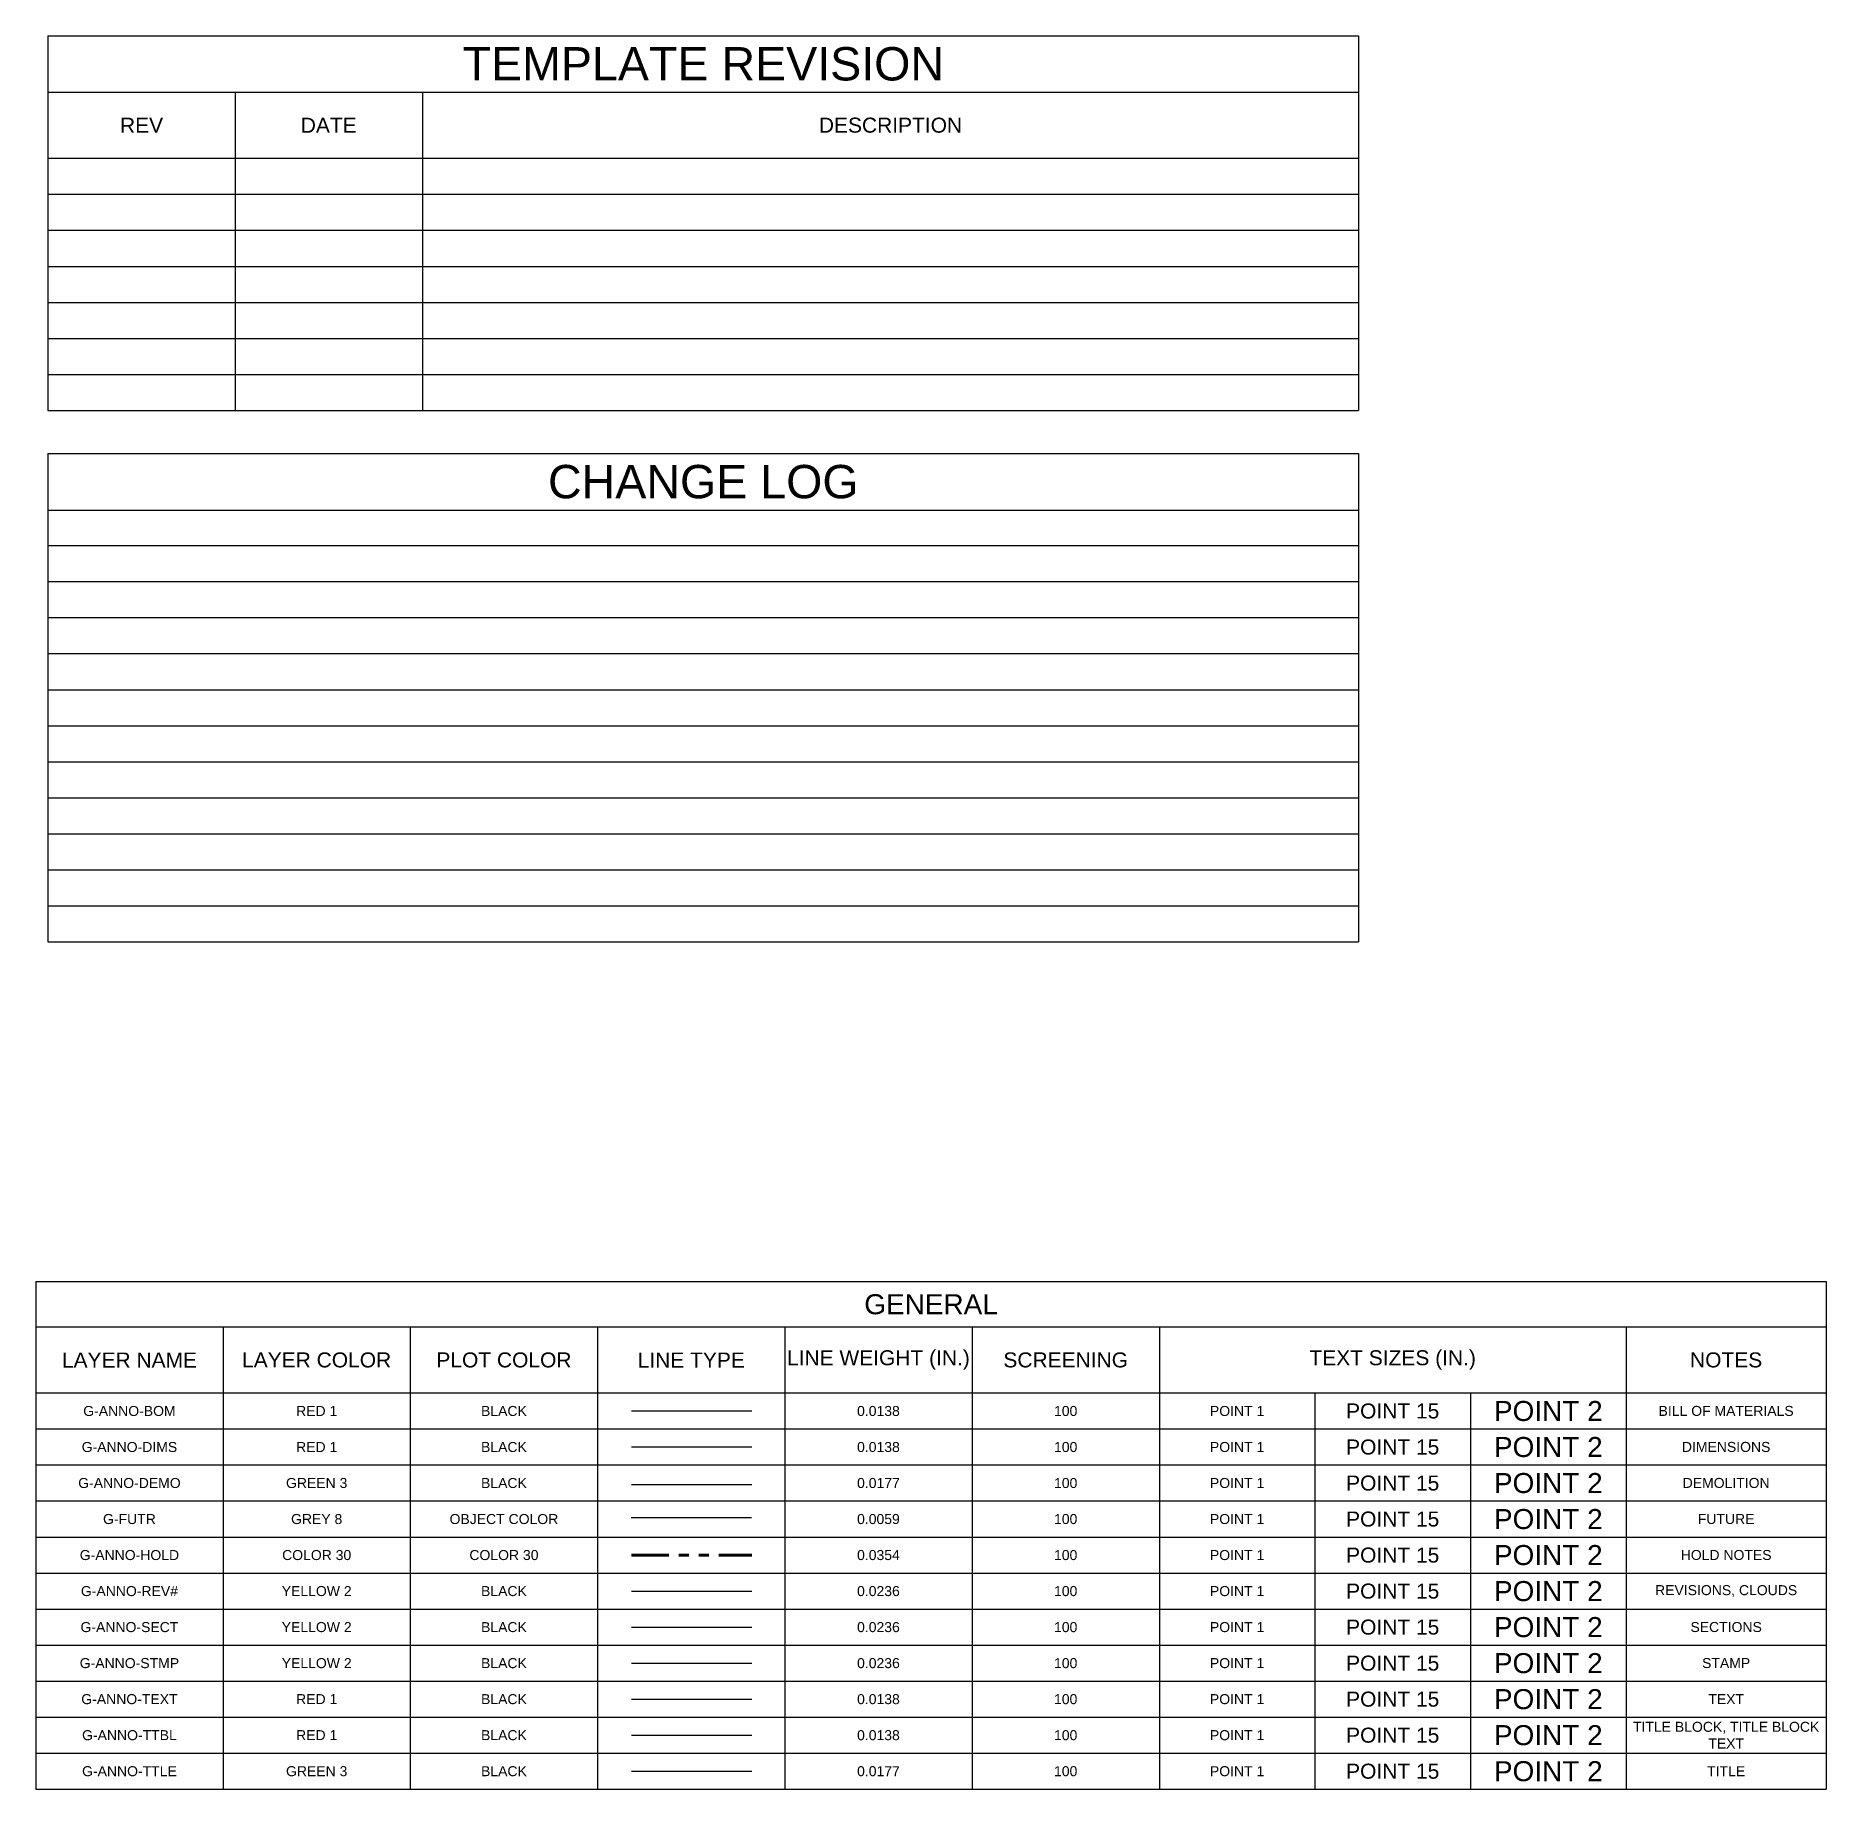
# Model space of a CAD drawing. Header units: inches. Extents: x -1851 to 6314, y -1304 to 4687.
# Drawn here: x -19.54 to -1.64, y 20.26 to 37.78 of the extents above; entities that cross this region are included whole.
import ezdxf
from ezdxf.enums import TextEntityAlignment as Align

# ---------------------------------------------------------------- set-up
doc = ezdxf.new("R2010")
doc.units = ezdxf.units.IN
doc.header["$MEASUREMENT"] = 0
doc.linetypes.add('PHANTOM4', pattern=[0.6875, 0.3125, 0.0625, -0.0625, 0.0625, -0.0625, 0.0625, -0.0625])
for name, color, linetype in [('G-ANNO-BOM', 1, 'Continuous'), ('G-ANNO-DEMO', 3, 'Continuous'), ('G-ANNO-DIMS', 1, 'Continuous'), ('G-ANNO-REV1', 2, 'Continuous'), ('G-ANNO-SECT', 2, 'Continuous'), ('G-ANNO-STMP', 2, 'Continuous'), ('G-ANNO-TEXT', 1, 'Continuous'), ('G-ANNO-TTBL', 1, 'Continuous'), ('G-ANNO-TTLE', 3, 'Continuous'), ('G-FUTR', 8, 'Continuous')]:
    doc.layers.add(name, color=color, linetype=linetype)
doc.layers.add('G-ANNO-HOLD', color=30, linetype='PHANTOM4', lineweight=90)
doc.styles.add('NEI-A', font='arial.ttf')

msp = doc.modelspace()

# ---------------------------------------------------------------- texts
at = {"layer": 'G-ANNO-BOM', "style": 'NEI-A'}
for s, height, p in [('G-ANNO-BOM', 0.1, (-18.60315, 24.03621)), ('G-ANNO-BOM', 0.1, (-18.60315, 24.03621)), ('G-ANNO-BOM', 0.1, (-18.60315, 24.03621)), ('G-ANNO-BOM', 0.1, (-18.60315, 24.03621)), ('RED 1', 0.1, (-16.73154, 24.03621)), ('RED 1', 0.1, (-16.73154, 24.03621)), ('RED 1', 0.1, (-16.73154, 24.03621)), ('RED 1', 0.1, (-16.73154, 24.03621)), ('BLACK', 0.1, (-14.85992, 24.03621)), ('BLACK', 0.1, (-14.85992, 24.03621)), ('BLACK', 0.1, (-14.85992, 24.03621)), ('BLACK', 0.1, (-14.85992, 24.03621)), ('0.0138', 0.1, (-11.11668, 24.03621)), ('0.0138', 0.1, (-11.11668, 24.03621)), ('0.0138', 0.1, (-11.11668, 24.03621)), ('0.0138', 0.1, (-11.11668, 24.03621)), ('100', 0.1, (-9.24507, 24.03621)), ('100', 0.1, (-9.24507, 24.03621)), ('100', 0.1, (-9.24507, 24.03621)), ('100', 0.1, (-9.24507, 24.03621)), ('POINT 1', 0.1, (-7.53169, 24.03621)), ('POINT 1', 0.1, (-7.53169, 24.03621)), ('POINT 1', 0.1, (-7.53169, 24.03621)), ('POINT 1', 0.1, (-7.53169, 24.03621)), ('POINT 15', 0.15, (-5.97656, 24.03621)), ('POINT 15', 0.15, (-5.97656, 24.03621)), ('POINT 15', 0.15, (-5.97656, 24.03621)), ('POINT 15', 0.15, (-5.97656, 24.03621)), ('POINT 2', 0.2, (-4.42143, 24.03621)), ('POINT 2', 0.2, (-4.42143, 24.03621)), ('POINT 2', 0.2, (-4.42143, 24.03621)), ('POINT 2', 0.2, (-4.42143, 24.03621))]:
    msp.add_text(s, height=height, dxfattribs=at).set_placement(p, align=Align.MIDDLE_CENTER)
at = {"layer": 'G-ANNO-BOM', "insert": (-2.64386, 24.03621), "char_height": 0.1, "width": 2, "attachment_point": 5, "style": 'NEI-A'}
msp.add_mtext('BILL OF MATERIALS', dxfattribs=at)
msp.add_mtext('BILL OF MATERIALS', dxfattribs=at)
msp.add_mtext('BILL OF MATERIALS', dxfattribs=at)
msp.add_mtext('BILL OF MATERIALS', dxfattribs=at)
at = {"layer": 'G-ANNO-DEMO', "style": 'NEI-A'}
for s, height, p in [('G-ANNO-DEMO', 0.1, (-18.60315, 23.31621)), ('G-ANNO-DEMO', 0.1, (-18.60315, 23.31621)), ('G-ANNO-DEMO', 0.1, (-18.60315, 23.31621)), ('G-ANNO-DEMO', 0.1, (-18.60315, 23.31621)), ('GREEN 3', 0.1, (-16.73154, 23.31621)), ('GREEN 3', 0.1, (-16.73154, 23.31621)), ('GREEN 3', 0.1, (-16.73154, 23.31621)), ('GREEN 3', 0.1, (-16.73154, 23.31621)), ('BLACK', 0.1, (-14.85992, 23.31621)), ('BLACK', 0.1, (-14.85992, 23.31621)), ('BLACK', 0.1, (-14.85992, 23.31621)), ('BLACK', 0.1, (-14.85992, 23.31621)), ('0.0177', 0.1, (-11.11668, 23.31621)), ('0.0177', 0.1, (-11.11668, 23.31621)), ('0.0177', 0.1, (-11.11668, 23.31621)), ('0.0177', 0.1, (-11.11668, 23.31621)), ('100', 0.1, (-9.24507, 23.31621)), ('100', 0.1, (-9.24507, 23.31621)), ('100', 0.1, (-9.24507, 23.31621)), ('100', 0.1, (-9.24507, 23.31621)), ('POINT 1', 0.1, (-7.53169, 23.31621)), ('POINT 1', 0.1, (-7.53169, 23.31621)), ('POINT 1', 0.1, (-7.53169, 23.31621)), ('POINT 1', 0.1, (-7.53169, 23.31621)), ('POINT 15', 0.15, (-5.97656, 23.31621)), ('POINT 15', 0.15, (-5.97656, 23.31621)), ('POINT 15', 0.15, (-5.97656, 23.31621)), ('POINT 15', 0.15, (-5.97656, 23.31621)), ('POINT 2', 0.2, (-4.42143, 23.31621)), ('POINT 2', 0.2, (-4.42143, 23.31621)), ('POINT 2', 0.2, (-4.42143, 23.31621)), ('POINT 2', 0.2, (-4.42143, 23.31621))]:
    msp.add_text(s, height=height, dxfattribs=at).set_placement(p, align=Align.MIDDLE_CENTER)
at = {"layer": 'G-ANNO-DEMO', "insert": (-2.64386, 23.31621), "char_height": 0.1, "width": 2, "attachment_point": 5, "style": 'NEI-A'}
msp.add_mtext('DEMOLITION', dxfattribs=at)
msp.add_mtext('DEMOLITION', dxfattribs=at)
msp.add_mtext('DEMOLITION', dxfattribs=at)
msp.add_mtext('DEMOLITION', dxfattribs=at)
at = {"layer": 'G-ANNO-DIMS', "style": 'NEI-A'}
for s, height, p in [('G-ANNO-DIMS', 0.1, (-18.60315, 23.67621)), ('G-ANNO-DIMS', 0.1, (-18.60315, 23.67621)), ('G-ANNO-DIMS', 0.1, (-18.60315, 23.67621)), ('G-ANNO-DIMS', 0.1, (-18.60315, 23.67621)), ('RED 1', 0.1, (-16.73154, 23.67621)), ('RED 1', 0.1, (-16.73154, 23.67621)), ('RED 1', 0.1, (-16.73154, 23.67621)), ('RED 1', 0.1, (-16.73154, 23.67621)), ('BLACK', 0.1, (-14.85992, 23.67621)), ('BLACK', 0.1, (-14.85992, 23.67621)), ('BLACK', 0.1, (-14.85992, 23.67621)), ('BLACK', 0.1, (-14.85992, 23.67621)), ('0.0138', 0.1, (-11.11668, 23.67621)), ('0.0138', 0.1, (-11.11668, 23.67621)), ('0.0138', 0.1, (-11.11668, 23.67621)), ('0.0138', 0.1, (-11.11668, 23.67621)), ('100', 0.1, (-9.24507, 23.67621)), ('100', 0.1, (-9.24507, 23.67621)), ('100', 0.1, (-9.24507, 23.67621)), ('100', 0.1, (-9.24507, 23.67621)), ('POINT 1', 0.1, (-7.53169, 23.67621)), ('POINT 1', 0.1, (-7.53169, 23.67621)), ('POINT 1', 0.1, (-7.53169, 23.67621)), ('POINT 1', 0.1, (-7.53169, 23.67621)), ('POINT 15', 0.15, (-5.97656, 23.67621)), ('POINT 15', 0.15, (-5.97656, 23.67621)), ('POINT 15', 0.15, (-5.97656, 23.67621)), ('POINT 15', 0.15, (-5.97656, 23.67621)), ('POINT 2', 0.2, (-4.42143, 23.67621)), ('POINT 2', 0.2, (-4.42143, 23.67621)), ('POINT 2', 0.2, (-4.42143, 23.67621)), ('POINT 2', 0.2, (-4.42143, 23.67621))]:
    msp.add_text(s, height=height, dxfattribs=at).set_placement(p, align=Align.MIDDLE_CENTER)
at = {"layer": 'G-ANNO-DIMS', "insert": (-2.64386, 23.67621), "char_height": 0.1, "width": 2, "attachment_point": 5, "style": 'NEI-A'}
msp.add_mtext('DIMENSIONS', dxfattribs=at)
msp.add_mtext('DIMENSIONS', dxfattribs=at)
msp.add_mtext('DIMENSIONS', dxfattribs=at)
msp.add_mtext('DIMENSIONS', dxfattribs=at)
at = {"layer": 'G-ANNO-HOLD', "style": 'NEI-A'}
for s, height, p in [('G-ANNO-HOLD', 0.1, (-18.60315, 22.59621)), ('G-ANNO-HOLD', 0.1, (-18.60315, 22.59621)), ('G-ANNO-HOLD', 0.1, (-18.60315, 22.59621)), ('G-ANNO-HOLD', 0.1, (-18.60315, 22.59621)), ('COLOR 30', 0.1, (-16.73154, 22.59621)), ('COLOR 30', 0.1, (-16.73154, 22.59621)), ('COLOR 30', 0.1, (-16.73154, 22.59621)), ('COLOR 30', 0.1, (-16.73154, 22.59621)), ('COLOR 30', 0.1, (-14.85992, 22.59621)), ('COLOR 30', 0.1, (-14.85992, 22.59621)), ('COLOR 30', 0.1, (-14.85992, 22.59621)), ('COLOR 30', 0.1, (-14.85992, 22.59621)), ('0.0354', 0.1, (-11.11668, 22.59621)), ('0.0354', 0.1, (-11.11668, 22.59621)), ('0.0354', 0.1, (-11.11668, 22.59621)), ('0.0354', 0.1, (-11.11668, 22.59621)), ('100', 0.1, (-9.24507, 22.59621)), ('100', 0.1, (-9.24507, 22.59621)), ('100', 0.1, (-9.24507, 22.59621)), ('100', 0.1, (-9.24507, 22.59621)), ('POINT 1', 0.1, (-7.53169, 22.59621)), ('POINT 1', 0.1, (-7.53169, 22.59621)), ('POINT 1', 0.1, (-7.53169, 22.59621)), ('POINT 1', 0.1, (-7.53169, 22.59621)), ('POINT 15', 0.15, (-5.97656, 22.59621)), ('POINT 15', 0.15, (-5.97656, 22.59621)), ('POINT 15', 0.15, (-5.97656, 22.59621)), ('POINT 15', 0.15, (-5.97656, 22.59621)), ('POINT 2', 0.2, (-4.42143, 22.59621)), ('POINT 2', 0.2, (-4.42143, 22.59621)), ('POINT 2', 0.2, (-4.42143, 22.59621)), ('POINT 2', 0.2, (-4.42143, 22.59621))]:
    msp.add_text(s, height=height, dxfattribs=at).set_placement(p, align=Align.MIDDLE_CENTER)
at = {"layer": 'G-ANNO-HOLD', "insert": (-2.64386, 22.59621), "char_height": 0.1, "width": 2, "attachment_point": 5, "style": 'NEI-A'}
msp.add_mtext('HOLD NOTES', dxfattribs=at)
msp.add_mtext('HOLD NOTES', dxfattribs=at)
msp.add_mtext('HOLD NOTES', dxfattribs=at)
msp.add_mtext('HOLD NOTES', dxfattribs=at)
at = {"layer": 'G-ANNO-REV1', "style": 'NEI-A'}
for s, height, p in [('G-ANNO-REV#', 0.1, (-18.60315, 22.23621)), ('G-ANNO-REV#', 0.1, (-18.60315, 22.23621)), ('G-ANNO-REV#', 0.1, (-18.60315, 22.23621)), ('G-ANNO-REV#', 0.1, (-18.60315, 22.23621)), ('YELLOW 2', 0.1, (-16.73154, 22.23621)), ('YELLOW 2', 0.1, (-16.73154, 22.23621)), ('YELLOW 2', 0.1, (-16.73154, 22.23621)), ('YELLOW 2', 0.1, (-16.73154, 22.23621)), ('BLACK', 0.1, (-14.85992, 22.23621)), ('BLACK', 0.1, (-14.85992, 22.23621)), ('BLACK', 0.1, (-14.85992, 22.23621)), ('BLACK', 0.1, (-14.85992, 22.23621)), ('0.0236', 0.1, (-11.11668, 22.23621)), ('0.0236', 0.1, (-11.11668, 22.23621)), ('0.0236', 0.1, (-11.11668, 22.23621)), ('0.0236', 0.1, (-11.11668, 22.23621)), ('100', 0.1, (-9.24507, 22.23621)), ('100', 0.1, (-9.24507, 22.23621)), ('100', 0.1, (-9.24507, 22.23621)), ('100', 0.1, (-9.24507, 22.23621)), ('POINT 1', 0.1, (-7.53169, 22.23621)), ('POINT 1', 0.1, (-7.53169, 22.23621)), ('POINT 1', 0.1, (-7.53169, 22.23621)), ('POINT 1', 0.1, (-7.53169, 22.23621)), ('POINT 15', 0.15, (-5.97656, 22.23621)), ('POINT 15', 0.15, (-5.97656, 22.23621)), ('POINT 15', 0.15, (-5.97656, 22.23621)), ('POINT 15', 0.15, (-5.97656, 22.23621)), ('POINT 2', 0.2, (-4.42143, 22.23621)), ('POINT 2', 0.2, (-4.42143, 22.23621)), ('POINT 2', 0.2, (-4.42143, 22.23621)), ('POINT 2', 0.2, (-4.42143, 22.23621))]:
    msp.add_text(s, height=height, dxfattribs=at).set_placement(p, align=Align.MIDDLE_CENTER)
at = {"layer": 'G-ANNO-REV1', "insert": (-2.64386, 22.23621), "char_height": 0.1, "width": 2, "attachment_point": 5, "style": 'NEI-A'}
msp.add_mtext('REVISIONS, CLOUDS', dxfattribs=at)
msp.add_mtext('REVISIONS, CLOUDS', dxfattribs=at)
msp.add_mtext('REVISIONS, CLOUDS', dxfattribs=at)
msp.add_mtext('REVISIONS, CLOUDS', dxfattribs=at)
at = {"layer": 'G-ANNO-SECT', "style": 'NEI-A'}
for s, height, p in [('G-ANNO-SECT', 0.1, (-18.60315, 21.87621)), ('G-ANNO-SECT', 0.1, (-18.60315, 21.87621)), ('G-ANNO-SECT', 0.1, (-18.60315, 21.87621)), ('G-ANNO-SECT', 0.1, (-18.60315, 21.87621)), ('YELLOW 2', 0.1, (-16.73154, 21.87621)), ('YELLOW 2', 0.1, (-16.73154, 21.87621)), ('YELLOW 2', 0.1, (-16.73154, 21.87621)), ('YELLOW 2', 0.1, (-16.73154, 21.87621)), ('BLACK', 0.1, (-14.85992, 21.87621)), ('BLACK', 0.1, (-14.85992, 21.87621)), ('BLACK', 0.1, (-14.85992, 21.87621)), ('BLACK', 0.1, (-14.85992, 21.87621)), ('0.0236', 0.1, (-11.11668, 21.87621)), ('0.0236', 0.1, (-11.11668, 21.87621)), ('0.0236', 0.1, (-11.11668, 21.87621)), ('0.0236', 0.1, (-11.11668, 21.87621)), ('100', 0.1, (-9.24507, 21.87621)), ('100', 0.1, (-9.24507, 21.87621)), ('100', 0.1, (-9.24507, 21.87621)), ('100', 0.1, (-9.24507, 21.87621)), ('POINT 1', 0.1, (-7.53169, 21.87621)), ('POINT 1', 0.1, (-7.53169, 21.87621)), ('POINT 1', 0.1, (-7.53169, 21.87621)), ('POINT 1', 0.1, (-7.53169, 21.87621)), ('POINT 15', 0.15, (-5.97656, 21.87621)), ('POINT 15', 0.15, (-5.97656, 21.87621)), ('POINT 15', 0.15, (-5.97656, 21.87621)), ('POINT 15', 0.15, (-5.97656, 21.87621)), ('POINT 2', 0.2, (-4.42143, 21.87621)), ('POINT 2', 0.2, (-4.42143, 21.87621)), ('POINT 2', 0.2, (-4.42143, 21.87621)), ('POINT 2', 0.2, (-4.42143, 21.87621))]:
    msp.add_text(s, height=height, dxfattribs=at).set_placement(p, align=Align.MIDDLE_CENTER)
at = {"layer": 'G-ANNO-SECT', "insert": (-2.64386, 21.87621), "char_height": 0.1, "width": 2, "attachment_point": 5, "style": 'NEI-A'}
msp.add_mtext('SECTIONS', dxfattribs=at)
msp.add_mtext('SECTIONS', dxfattribs=at)
msp.add_mtext('SECTIONS', dxfattribs=at)
msp.add_mtext('SECTIONS', dxfattribs=at)
at = {"layer": 'G-ANNO-STMP', "style": 'NEI-A'}
for s, height, p in [('G-ANNO-STMP', 0.1, (-18.60315, 21.51621)), ('G-ANNO-STMP', 0.1, (-18.60315, 21.51621)), ('G-ANNO-STMP', 0.1, (-18.60315, 21.51621)), ('G-ANNO-STMP', 0.1, (-18.60315, 21.51621)), ('YELLOW 2', 0.1, (-16.73154, 21.51621)), ('YELLOW 2', 0.1, (-16.73154, 21.51621)), ('YELLOW 2', 0.1, (-16.73154, 21.51621)), ('YELLOW 2', 0.1, (-16.73154, 21.51621)), ('BLACK', 0.1, (-14.85992, 21.51621)), ('BLACK', 0.1, (-14.85992, 21.51621)), ('BLACK', 0.1, (-14.85992, 21.51621)), ('BLACK', 0.1, (-14.85992, 21.51621)), ('0.0236', 0.1, (-11.11668, 21.51621)), ('0.0236', 0.1, (-11.11668, 21.51621)), ('0.0236', 0.1, (-11.11668, 21.51621)), ('0.0236', 0.1, (-11.11668, 21.51621)), ('100', 0.1, (-9.24507, 21.51621)), ('100', 0.1, (-9.24507, 21.51621)), ('100', 0.1, (-9.24507, 21.51621)), ('100', 0.1, (-9.24507, 21.51621)), ('POINT 1', 0.1, (-7.53169, 21.51621)), ('POINT 1', 0.1, (-7.53169, 21.51621)), ('POINT 1', 0.1, (-7.53169, 21.51621)), ('POINT 1', 0.1, (-7.53169, 21.51621)), ('POINT 15', 0.15, (-5.97656, 21.51621)), ('POINT 15', 0.15, (-5.97656, 21.51621)), ('POINT 15', 0.15, (-5.97656, 21.51621)), ('POINT 15', 0.15, (-5.97656, 21.51621)), ('POINT 2', 0.2, (-4.42143, 21.51621)), ('POINT 2', 0.2, (-4.42143, 21.51621)), ('POINT 2', 0.2, (-4.42143, 21.51621)), ('POINT 2', 0.2, (-4.42143, 21.51621))]:
    msp.add_text(s, height=height, dxfattribs=at).set_placement(p, align=Align.MIDDLE_CENTER)
at = {"layer": 'G-ANNO-STMP', "insert": (-2.64386, 21.51621), "char_height": 0.1, "width": 2, "attachment_point": 5, "style": 'NEI-A'}
msp.add_mtext('STAMP', dxfattribs=at)
msp.add_mtext('STAMP', dxfattribs=at)
msp.add_mtext('STAMP', dxfattribs=at)
msp.add_mtext('STAMP', dxfattribs=at)
at = {"layer": 'G-ANNO-TEXT', "style": 'NEI-A'}
for s, height, p in [('G-ANNO-TEXT', 0.1, (-18.60315, 21.15621)), ('G-ANNO-TEXT', 0.1, (-18.60315, 21.15621)), ('G-ANNO-TEXT', 0.1, (-18.60315, 21.15621)), ('G-ANNO-TEXT', 0.1, (-18.60315, 21.15621)), ('RED 1', 0.1, (-16.73154, 21.15621)), ('RED 1', 0.1, (-16.73154, 21.15621)), ('RED 1', 0.1, (-16.73154, 21.15621)), ('RED 1', 0.1, (-16.73154, 21.15621)), ('BLACK', 0.1, (-14.85992, 21.15621)), ('BLACK', 0.1, (-14.85992, 21.15621)), ('BLACK', 0.1, (-14.85992, 21.15621)), ('BLACK', 0.1, (-14.85992, 21.15621)), ('0.0138', 0.1, (-11.11668, 21.15621)), ('0.0138', 0.1, (-11.11668, 21.15621)), ('0.0138', 0.1, (-11.11668, 21.15621)), ('0.0138', 0.1, (-11.11668, 21.15621)), ('100', 0.1, (-9.24507, 21.15621)), ('100', 0.1, (-9.24507, 21.15621)), ('100', 0.1, (-9.24507, 21.15621)), ('100', 0.1, (-9.24507, 21.15621)), ('POINT 1', 0.1, (-7.53169, 21.15621)), ('POINT 1', 0.1, (-7.53169, 21.15621)), ('POINT 1', 0.1, (-7.53169, 21.15621)), ('POINT 1', 0.1, (-7.53169, 21.15621)), ('POINT 15', 0.15, (-5.97656, 21.15621)), ('POINT 15', 0.15, (-5.97656, 21.15621)), ('POINT 15', 0.15, (-5.97656, 21.15621)), ('POINT 15', 0.15, (-5.97656, 21.15621)), ('POINT 2', 0.2, (-4.42143, 21.15621)), ('POINT 2', 0.2, (-4.42143, 21.15621)), ('POINT 2', 0.2, (-4.42143, 21.15621)), ('POINT 2', 0.2, (-4.42143, 21.15621))]:
    msp.add_text(s, height=height, dxfattribs=at).set_placement(p, align=Align.MIDDLE_CENTER)
at = {"layer": 'G-ANNO-TEXT', "insert": (-2.64386, 21.15621), "char_height": 0.1, "width": 2, "attachment_point": 5, "style": 'NEI-A'}
msp.add_mtext('TEXT', dxfattribs=at)
msp.add_mtext('TEXT', dxfattribs=at)
msp.add_mtext('TEXT', dxfattribs=at)
msp.add_mtext('TEXT', dxfattribs=at)
at = {"layer": 'G-ANNO-TTBL', "style": 'NEI-A'}
for s, height, p in [('G-ANNO-TTBL', 0.1, (-18.60315, 20.79621)), ('G-ANNO-TTBL', 0.1, (-18.60315, 20.79621)), ('G-ANNO-TTBL', 0.1, (-18.60315, 20.79621)), ('G-ANNO-TTBL', 0.1, (-18.60315, 20.79621)), ('RED 1', 0.1, (-16.73154, 20.79621)), ('RED 1', 0.1, (-16.73154, 20.79621)), ('RED 1', 0.1, (-16.73154, 20.79621)), ('RED 1', 0.1, (-16.73154, 20.79621)), ('BLACK', 0.1, (-14.85992, 20.79621)), ('BLACK', 0.1, (-14.85992, 20.79621)), ('BLACK', 0.1, (-14.85992, 20.79621)), ('BLACK', 0.1, (-14.85992, 20.79621)), ('0.0138', 0.1, (-11.11668, 20.79621)), ('0.0138', 0.1, (-11.11668, 20.79621)), ('0.0138', 0.1, (-11.11668, 20.79621)), ('0.0138', 0.1, (-11.11668, 20.79621)), ('100', 0.1, (-9.24507, 20.79621)), ('100', 0.1, (-9.24507, 20.79621)), ('100', 0.1, (-9.24507, 20.79621)), ('100', 0.1, (-9.24507, 20.79621)), ('POINT 1', 0.1, (-7.53169, 20.79621)), ('POINT 1', 0.1, (-7.53169, 20.79621)), ('POINT 1', 0.1, (-7.53169, 20.79621)), ('POINT 1', 0.1, (-7.53169, 20.79621)), ('POINT 15', 0.15, (-5.97656, 20.79621)), ('POINT 15', 0.15, (-5.97656, 20.79621)), ('POINT 15', 0.15, (-5.97656, 20.79621)), ('POINT 15', 0.15, (-5.97656, 20.79621)), ('POINT 2', 0.2, (-4.42143, 20.79621)), ('POINT 2', 0.2, (-4.42143, 20.79621)), ('POINT 2', 0.2, (-4.42143, 20.79621)), ('POINT 2', 0.2, (-4.42143, 20.79621))]:
    msp.add_text(s, height=height, dxfattribs=at).set_placement(p, align=Align.MIDDLE_CENTER)
at = {"layer": 'G-ANNO-TTBL', "insert": (-2.64386, 20.79621), "char_height": 0.1, "width": 2, "attachment_point": 5, "style": 'NEI-A'}
msp.add_mtext('TITLE BLOCK, TITLE BLOCK TEXT', dxfattribs=at)
msp.add_mtext('TITLE BLOCK, TITLE BLOCK TEXT', dxfattribs=at)
msp.add_mtext('TITLE BLOCK, TITLE BLOCK TEXT', dxfattribs=at)
msp.add_mtext('TITLE BLOCK, TITLE BLOCK TEXT', dxfattribs=at)
at = {"layer": 'G-ANNO-TTLE', "style": 'NEI-A'}
for s, height, p in [('G-ANNO-TTLE', 0.1, (-18.60315, 20.43621)), ('G-ANNO-TTLE', 0.1, (-18.60315, 20.43621)), ('G-ANNO-TTLE', 0.1, (-18.60315, 20.43621)), ('G-ANNO-TTLE', 0.1, (-18.60315, 20.43621)), ('GREEN 3', 0.1, (-16.73154, 20.43621)), ('GREEN 3', 0.1, (-16.73154, 20.43621)), ('GREEN 3', 0.1, (-16.73154, 20.43621)), ('GREEN 3', 0.1, (-16.73154, 20.43621)), ('BLACK', 0.1, (-14.85992, 20.43621)), ('BLACK', 0.1, (-14.85992, 20.43621)), ('BLACK', 0.1, (-14.85992, 20.43621)), ('BLACK', 0.1, (-14.85992, 20.43621)), ('0.0177', 0.1, (-11.11668, 20.43621)), ('0.0177', 0.1, (-11.11668, 20.43621)), ('0.0177', 0.1, (-11.11668, 20.43621)), ('0.0177', 0.1, (-11.11668, 20.43621)), ('100', 0.1, (-9.24507, 20.43621)), ('100', 0.1, (-9.24507, 20.43621)), ('100', 0.1, (-9.24507, 20.43621)), ('100', 0.1, (-9.24507, 20.43621)), ('POINT 1', 0.1, (-7.53169, 20.43621)), ('POINT 1', 0.1, (-7.53169, 20.43621)), ('POINT 1', 0.1, (-7.53169, 20.43621)), ('POINT 1', 0.1, (-7.53169, 20.43621)), ('POINT 15', 0.15, (-5.97656, 20.43621)), ('POINT 15', 0.15, (-5.97656, 20.43621)), ('POINT 15', 0.15, (-5.97656, 20.43621)), ('POINT 15', 0.15, (-5.97656, 20.43621)), ('POINT 2', 0.2, (-4.42143, 20.43621)), ('POINT 2', 0.2, (-4.42143, 20.43621)), ('POINT 2', 0.2, (-4.42143, 20.43621)), ('POINT 2', 0.2, (-4.42143, 20.43621))]:
    msp.add_text(s, height=height, dxfattribs=at).set_placement(p, align=Align.MIDDLE_CENTER)
at = {"layer": 'G-ANNO-TTLE', "insert": (-2.64386, 20.43621), "char_height": 0.1, "width": 2, "attachment_point": 5, "style": 'NEI-A'}
msp.add_mtext('TITLE', dxfattribs=at)
msp.add_mtext('TITLE', dxfattribs=at)
msp.add_mtext('TITLE', dxfattribs=at)
msp.add_mtext('TITLE', dxfattribs=at)
at = {"layer": 'G-FUTR', "style": 'NEI-A'}
for s, height, p in [('G-FUTR', 0.1, (-18.60315, 22.95621)), ('G-FUTR', 0.1, (-18.60315, 22.95621)), ('G-FUTR', 0.1, (-18.60315, 22.95621)), ('G-FUTR', 0.1, (-18.60315, 22.95621)), ('GREY 8', 0.1, (-16.73154, 22.95621)), ('GREY 8', 0.1, (-16.73154, 22.95621)), ('GREY 8', 0.1, (-16.73154, 22.95621)), ('GREY 8', 0.1, (-16.73154, 22.95621)), ('OBJECT COLOR', 0.1, (-14.85992, 22.95621)), ('OBJECT COLOR', 0.1, (-14.85992, 22.95621)), ('OBJECT COLOR', 0.1, (-14.85992, 22.95621)), ('OBJECT COLOR', 0.1, (-14.85992, 22.95621)), ('0.0059', 0.1, (-11.11668, 22.95621)), ('0.0059', 0.1, (-11.11668, 22.95621)), ('0.0059', 0.1, (-11.11668, 22.95621)), ('0.0059', 0.1, (-11.11668, 22.95621)), ('100', 0.1, (-9.24507, 22.95621)), ('100', 0.1, (-9.24507, 22.95621)), ('100', 0.1, (-9.24507, 22.95621)), ('100', 0.1, (-9.24507, 22.95621)), ('POINT 1', 0.1, (-7.53169, 22.95621)), ('POINT 1', 0.1, (-7.53169, 22.95621)), ('POINT 1', 0.1, (-7.53169, 22.95621)), ('POINT 1', 0.1, (-7.53169, 22.95621)), ('POINT 15', 0.15, (-5.97656, 22.95621)), ('POINT 15', 0.15, (-5.97656, 22.95621)), ('POINT 15', 0.15, (-5.97656, 22.95621)), ('POINT 15', 0.15, (-5.97656, 22.95621)), ('POINT 2', 0.2, (-4.42143, 22.95621)), ('POINT 2', 0.2, (-4.42143, 22.95621)), ('POINT 2', 0.2, (-4.42143, 22.95621)), ('POINT 2', 0.2, (-4.42143, 22.95621))]:
    msp.add_text(s, height=height, dxfattribs=at).set_placement(p, align=Align.MIDDLE_CENTER)
at = {"layer": 'G-FUTR', "insert": (-2.64386, 22.95621), "char_height": 0.1, "width": 2, "attachment_point": 5, "style": 'NEI-A'}
msp.add_mtext('FUTURE', dxfattribs=at)
msp.add_mtext('FUTURE', dxfattribs=at)
msp.add_mtext('FUTURE', dxfattribs=at)
msp.add_mtext('FUTURE', dxfattribs=at)

# ---------------------------------------------------------------- blocks, each defined once
blk = doc.blocks.new('*T6')
at = {"color": 0, "linetype": 'ByBlock', "lineweight": -2, "transparency": 16777216}
for p, q in [((0, 0), (17.895, 0)), ((0, 0), (0, -5.072)), ((17.895, 0), (17.895, -5.072)), ((0, -0.453), (17.895, -0.453)), ((1.872, -0.453), (1.872, -5.072)), ((3.743, -0.453), (3.743, -5.072)), ((5.615, -0.453), (5.615, -5.072)), ((7.486, -0.453), (7.486, -5.072)), ((9.358, -0.453), (9.358, -5.072)), ((11.23, -0.453), (11.23, -5.072)), ((15.895, -0.453), (15.895, -5.072)), ((0, -1.112), (17.895, -1.112)), ((12.785, -1.112), (12.785, -5.072)), ((14.34, -1.112), (14.34, -5.072)), ((0, -1.472), (17.895, -1.472)), ((0, -1.832), (17.895, -1.832)), ((0, -2.192), (17.895, -2.192)), ((0, -2.552), (17.895, -2.552)), ((0, -2.912), (17.895, -2.912)), ((0, -3.272), (17.895, -3.272)), ((0, -3.632), (17.895, -3.632)), ((0, -3.992), (17.895, -3.992)), ((0, -4.352), (17.895, -4.352)), ((0, -4.712), (17.895, -4.712)), ((0, -5.072), (17.895, -5.072))]:
    blk.add_line(p, q, dxfattribs=at)
at = {"color": 0, "transparency": 16777216, "attachment_point": 5, "style": 'NEI-A'}
for s, insert, char_height, width in [('GENERAL', (8.948, -0.227), 0.2, 17.7751), ('LAYER NAME', (0.936, -0.783), 0.15, 1.75162), ('LAYER COLOR', (2.807, -0.783), 0.15, 1.75162), ('PLOT COLOR', (4.679, -0.783), 0.15, 1.75162), ('LINE TYPE', (6.551, -0.783), 0.15, 1.75162), ('LINE WEIGHT (IN.)', (8.422, -0.783), 0.15, 1.75162), ('SCREENING', (10.294, -0.783), 0.15, 1.75162), ('TEXT SIZES (IN.)', (13.562, -0.783), 0.15, 4.5454), ('NOTES', (16.895, -0.783), 0.15, 1.88)]:
    blk.add_mtext(s, dxfattribs=dict(at, insert=insert, char_height=char_height, width=width))
blk = doc.blocks.new('*T11')
at = {"color": 0, "linetype": 'ByBlock', "lineweight": -2, "transparency": 16777216}
for p, q in [((0, 0), (17.895, 0)), ((0, 0), (0, -5.072)), ((17.895, 0), (17.895, -5.072)), ((0, -0.453), (17.895, -0.453)), ((1.872, -0.453), (1.872, -5.072)), ((3.743, -0.453), (3.743, -5.072)), ((5.615, -0.453), (5.615, -5.072)), ((7.486, -0.453), (7.486, -5.072)), ((9.358, -0.453), (9.358, -5.072)), ((11.23, -0.453), (11.23, -5.072)), ((15.895, -0.453), (15.895, -5.072)), ((0, -1.112), (17.895, -1.112)), ((12.785, -1.112), (12.785, -5.072)), ((14.34, -1.112), (14.34, -5.072)), ((0, -1.472), (17.895, -1.472)), ((0, -1.832), (17.895, -1.832)), ((0, -2.192), (17.895, -2.192)), ((0, -2.552), (17.895, -2.552)), ((0, -2.912), (17.895, -2.912)), ((0, -3.272), (17.895, -3.272)), ((0, -3.632), (17.895, -3.632)), ((0, -3.992), (17.895, -3.992)), ((0, -4.352), (17.895, -4.352)), ((0, -4.712), (17.895, -4.712)), ((0, -5.072), (17.895, -5.072))]:
    blk.add_line(p, q, dxfattribs=at)
at = {"color": 0, "transparency": 16777216, "attachment_point": 5, "style": 'NEI-A'}
for s, insert, char_height, width in [('GENERAL', (8.948, -0.227), 0.2, 17.7751), ('LAYER NAME', (0.936, -0.783), 0.15, 1.75162), ('LAYER COLOR', (2.807, -0.783), 0.15, 1.75162), ('PLOT COLOR', (4.679, -0.783), 0.15, 1.75162), ('LINE TYPE', (6.551, -0.783), 0.15, 1.75162), ('LINE WEIGHT (IN.)', (8.422, -0.783), 0.15, 1.75162), ('SCREENING', (10.294, -0.783), 0.15, 1.75162), ('TEXT SIZES (IN.)', (13.562, -0.783), 0.15, 4.5454), ('NOTES', (16.895, -0.783), 0.15, 1.88)]:
    blk.add_mtext(s, dxfattribs=dict(at, insert=insert, char_height=char_height, width=width))
blk = doc.blocks.new('*T84')
at = {"color": 0, "linetype": 'ByBlock', "lineweight": -2, "transparency": 16777216}
for p, q in [((0, 0), (17.895, 0)), ((0, 0), (0, -5.072)), ((17.895, 0), (17.895, -5.072)), ((0, -0.453), (17.895, -0.453)), ((1.872, -0.453), (1.872, -5.072)), ((3.743, -0.453), (3.743, -5.072)), ((5.615, -0.453), (5.615, -5.072)), ((7.486, -0.453), (7.486, -5.072)), ((9.358, -0.453), (9.358, -5.072)), ((11.23, -0.453), (11.23, -5.072)), ((15.895, -0.453), (15.895, -5.072)), ((0, -1.112), (17.895, -1.112)), ((12.785, -1.112), (12.785, -5.072)), ((14.34, -1.112), (14.34, -5.072)), ((0, -1.472), (17.895, -1.472)), ((0, -1.832), (17.895, -1.832)), ((0, -2.192), (17.895, -2.192)), ((0, -2.552), (17.895, -2.552)), ((0, -2.912), (17.895, -2.912)), ((0, -3.272), (17.895, -3.272)), ((0, -3.632), (17.895, -3.632)), ((0, -3.992), (17.895, -3.992)), ((0, -4.352), (17.895, -4.352)), ((0, -4.712), (17.895, -4.712)), ((0, -5.072), (17.895, -5.072))]:
    blk.add_line(p, q, dxfattribs=at)
at = {"color": 0, "transparency": 16777216, "attachment_point": 5, "style": 'NEI-A'}
for s, insert, char_height, width in [('GENERAL', (8.948, -0.227), 0.2, 17.7751), ('LAYER NAME', (0.936, -0.783), 0.15, 1.75162), ('LAYER COLOR', (2.807, -0.783), 0.15, 1.75162), ('PLOT COLOR', (4.679, -0.783), 0.15, 1.75162), ('LINE TYPE', (6.551, -0.783), 0.15, 1.75162), ('LINE WEIGHT (IN.)', (8.422, -0.783), 0.15, 1.75162), ('SCREENING', (10.294, -0.783), 0.15, 1.75162), ('TEXT SIZES (IN.)', (13.562, -0.783), 0.15, 4.5454), ('NOTES', (16.895, -0.783), 0.15, 1.88)]:
    blk.add_mtext(s, dxfattribs=dict(at, insert=insert, char_height=char_height, width=width))
blk = doc.blocks.new('*T87')
at = {"color": 0, "linetype": 'ByBlock', "lineweight": -2, "transparency": 16777216}
for p, q in [((0, 0), (17.895, 0)), ((0, 0), (0, -5.072)), ((17.895, 0), (17.895, -5.072)), ((0, -0.453), (17.895, -0.453)), ((1.872, -0.453), (1.872, -5.072)), ((3.743, -0.453), (3.743, -5.072)), ((5.615, -0.453), (5.615, -5.072)), ((7.486, -0.453), (7.486, -5.072)), ((9.358, -0.453), (9.358, -5.072)), ((11.23, -0.453), (11.23, -5.072)), ((15.895, -0.453), (15.895, -5.072)), ((0, -1.112), (17.895, -1.112)), ((12.785, -1.112), (12.785, -5.072)), ((14.34, -1.112), (14.34, -5.072)), ((0, -1.472), (17.895, -1.472)), ((0, -1.832), (17.895, -1.832)), ((0, -2.192), (17.895, -2.192)), ((0, -2.552), (17.895, -2.552)), ((0, -2.912), (17.895, -2.912)), ((0, -3.272), (17.895, -3.272)), ((0, -3.632), (17.895, -3.632)), ((0, -3.992), (17.895, -3.992)), ((0, -4.352), (17.895, -4.352)), ((0, -4.712), (17.895, -4.712)), ((0, -5.072), (17.895, -5.072))]:
    blk.add_line(p, q, dxfattribs=at)
at = {"color": 0, "transparency": 16777216, "attachment_point": 5, "style": 'NEI-A'}
for s, insert, char_height, width in [('GENERAL', (8.948, -0.227), 0.2, 17.7751), ('LAYER NAME', (0.936, -0.783), 0.15, 1.75162), ('LAYER COLOR', (2.807, -0.783), 0.15, 1.75162), ('PLOT COLOR', (4.679, -0.783), 0.15, 1.75162), ('LINE TYPE', (6.551, -0.783), 0.15, 1.75162), ('LINE WEIGHT (IN.)', (8.422, -0.783), 0.15, 1.75162), ('SCREENING', (10.294, -0.783), 0.15, 1.75162), ('TEXT SIZES (IN.)', (13.562, -0.783), 0.15, 4.5454), ('NOTES', (16.895, -0.783), 0.15, 1.88)]:
    blk.add_mtext(s, dxfattribs=dict(at, insert=insert, char_height=char_height, width=width))
blk = doc.blocks.new('*T4')
at = {"color": 0, "linetype": 'ByBlock', "lineweight": -2, "transparency": 16777216}
for p, q in [((0, 0), (13.101, 0)), ((0, 0), (0, -4.879)), ((13.101, 0), (13.101, -4.879)), ((0, -0.564), (13.101, -0.564)), ((0, -0.919), (13.101, -0.919)), ((0, -1.279), (13.101, -1.279)), ((0, -1.639), (13.101, -1.639)), ((0, -1.999), (13.101, -1.999)), ((0, -2.359), (13.101, -2.359)), ((0, -2.719), (13.101, -2.719)), ((0, -3.079), (13.101, -3.079)), ((0, -3.439), (13.101, -3.439)), ((0, -3.799), (13.101, -3.799)), ((0, -4.159), (13.101, -4.159)), ((0, -4.519), (13.101, -4.519)), ((0, -4.879), (13.101, -4.879))]:
    blk.add_line(p, q, dxfattribs=at)
at = {"color": 0, "transparency": 16777216, "insert": (6.551, -0.282), "char_height": 0.33333, "width": 12.98132, "attachment_point": 5, "style": 'NEI-A'}
blk.add_mtext('{\\C256;CHANGE LOG}', dxfattribs=at)
blk = doc.blocks.new('*T13')
at = {"color": 0, "linetype": 'ByBlock', "lineweight": -2, "transparency": 16777216}
for p, q in [((0, 0), (13.101, 0)), ((0, 0), (0, -4.879)), ((13.101, 0), (13.101, -4.879)), ((0, -0.564), (13.101, -0.564)), ((0, -0.919), (13.101, -0.919)), ((0, -1.279), (13.101, -1.279)), ((0, -1.639), (13.101, -1.639)), ((0, -1.999), (13.101, -1.999)), ((0, -2.359), (13.101, -2.359)), ((0, -2.719), (13.101, -2.719)), ((0, -3.079), (13.101, -3.079)), ((0, -3.439), (13.101, -3.439)), ((0, -3.799), (13.101, -3.799)), ((0, -4.159), (13.101, -4.159)), ((0, -4.519), (13.101, -4.519)), ((0, -4.879), (13.101, -4.879))]:
    blk.add_line(p, q, dxfattribs=at)
at = {"color": 0, "transparency": 16777216, "insert": (6.551, -0.282), "char_height": 0.33333, "width": 12.98132, "attachment_point": 5, "style": 'NEI-A'}
blk.add_mtext('{\\C256;CHANGE LOG}', dxfattribs=at)
blk = doc.blocks.new('*T82')
at = {"color": 0, "linetype": 'ByBlock', "lineweight": -2, "transparency": 16777216}
for p, q in [((0, 0), (13.101, 0)), ((0, 0), (0, -4.879)), ((13.101, 0), (13.101, -4.879)), ((0, -0.564), (13.101, -0.564)), ((0, -0.919), (13.101, -0.919)), ((0, -1.279), (13.101, -1.279)), ((0, -1.639), (13.101, -1.639)), ((0, -1.999), (13.101, -1.999)), ((0, -2.359), (13.101, -2.359)), ((0, -2.719), (13.101, -2.719)), ((0, -3.079), (13.101, -3.079)), ((0, -3.439), (13.101, -3.439)), ((0, -3.799), (13.101, -3.799)), ((0, -4.159), (13.101, -4.159)), ((0, -4.519), (13.101, -4.519)), ((0, -4.879), (13.101, -4.879))]:
    blk.add_line(p, q, dxfattribs=at)
at = {"color": 0, "transparency": 16777216, "insert": (6.551, -0.282), "char_height": 0.33333, "width": 12.98132, "attachment_point": 5, "style": 'NEI-A'}
blk.add_mtext('{\\C256;CHANGE LOG}', dxfattribs=at)
blk = doc.blocks.new('*T85')
at = {"color": 0, "linetype": 'ByBlock', "lineweight": -2, "transparency": 16777216}
for p, q in [((0, 0), (13.101, 0)), ((0, 0), (0, -4.879)), ((13.101, 0), (13.101, -4.879)), ((0, -0.564), (13.101, -0.564)), ((0, -0.919), (13.101, -0.919)), ((0, -1.279), (13.101, -1.279)), ((0, -1.639), (13.101, -1.639)), ((0, -1.999), (13.101, -1.999)), ((0, -2.359), (13.101, -2.359)), ((0, -2.719), (13.101, -2.719)), ((0, -3.079), (13.101, -3.079)), ((0, -3.439), (13.101, -3.439)), ((0, -3.799), (13.101, -3.799)), ((0, -4.159), (13.101, -4.159)), ((0, -4.519), (13.101, -4.519)), ((0, -4.879), (13.101, -4.879))]:
    blk.add_line(p, q, dxfattribs=at)
at = {"color": 0, "transparency": 16777216, "insert": (6.551, -0.282), "char_height": 0.33333, "width": 12.98132, "attachment_point": 5, "style": 'NEI-A'}
blk.add_mtext('{\\C256;CHANGE LOG}', dxfattribs=at)
blk = doc.blocks.new('*T3')
at = {"color": 0, "linetype": 'ByBlock', "lineweight": -2, "transparency": 16777216}
for p, q in [((0, 0), (13.101, 0)), ((0, 0), (0, -3.744)), ((13.101, 0), (13.101, -3.744)), ((0, -0.564), (13.101, -0.564)), ((1.872, -0.564), (1.872, -3.744)), ((3.743, -0.564), (3.743, -3.744)), ((0, -1.224), (13.101, -1.224)), ((0, -1.584), (13.101, -1.584)), ((0, -1.944), (13.101, -1.944)), ((0, -2.304), (13.101, -2.304)), ((0, -2.664), (13.101, -2.664)), ((0, -3.024), (13.101, -3.024)), ((0, -3.384), (13.101, -3.384)), ((0, -3.744), (13.101, -3.744))]:
    blk.add_line(p, q, dxfattribs=at)
at = {"color": 0, "transparency": 16777216, "attachment_point": 5, "style": 'NEI-A'}
for s, insert, char_height, width in [('{\\C256;TEMPLATE REVISION}', (6.551, -0.282), 0.33333, 12.98132), ('REV', (0.936, -0.894), 0.15, 1.75162), ('DATE', (2.807, -0.894), 0.15, 1.75162), ('DESCRIPTION', (8.422, -0.894), 0.15, 9.23809)]:
    blk.add_mtext(s, dxfattribs=dict(at, insert=insert, char_height=char_height, width=width))
blk = doc.blocks.new('*T12')
at = {"color": 0, "linetype": 'ByBlock', "lineweight": -2, "transparency": 16777216}
for p, q in [((0, 0), (13.101, 0)), ((0, 0), (0, -3.744)), ((13.101, 0), (13.101, -3.744)), ((0, -0.564), (13.101, -0.564)), ((1.872, -0.564), (1.872, -3.744)), ((3.743, -0.564), (3.743, -3.744)), ((0, -1.224), (13.101, -1.224)), ((0, -1.584), (13.101, -1.584)), ((0, -1.944), (13.101, -1.944)), ((0, -2.304), (13.101, -2.304)), ((0, -2.664), (13.101, -2.664)), ((0, -3.024), (13.101, -3.024)), ((0, -3.384), (13.101, -3.384)), ((0, -3.744), (13.101, -3.744))]:
    blk.add_line(p, q, dxfattribs=at)
at = {"color": 0, "transparency": 16777216, "attachment_point": 5, "style": 'NEI-A'}
for s, insert, char_height, width in [('{\\C256;TEMPLATE REVISION}', (6.551, -0.282), 0.33333, 12.98132), ('REV', (0.936, -0.894), 0.15, 1.75162), ('DATE', (2.807, -0.894), 0.15, 1.75162), ('DESCRIPTION', (8.422, -0.894), 0.15, 9.23809)]:
    blk.add_mtext(s, dxfattribs=dict(at, insert=insert, char_height=char_height, width=width))
blk = doc.blocks.new('*T81')
at = {"color": 0, "linetype": 'ByBlock', "lineweight": -2, "transparency": 16777216}
for p, q in [((0, 0), (13.101, 0)), ((0, 0), (0, -3.744)), ((13.101, 0), (13.101, -3.744)), ((0, -0.564), (13.101, -0.564)), ((1.872, -0.564), (1.872, -3.744)), ((3.743, -0.564), (3.743, -3.744)), ((0, -1.224), (13.101, -1.224)), ((0, -1.584), (13.101, -1.584)), ((0, -1.944), (13.101, -1.944)), ((0, -2.304), (13.101, -2.304)), ((0, -2.664), (13.101, -2.664)), ((0, -3.024), (13.101, -3.024)), ((0, -3.384), (13.101, -3.384)), ((0, -3.744), (13.101, -3.744))]:
    blk.add_line(p, q, dxfattribs=at)
at = {"color": 0, "transparency": 16777216, "attachment_point": 5, "style": 'NEI-A'}
for s, insert, char_height, width in [('{\\C256;TEMPLATE REVISION}', (6.551, -0.282), 0.33333, 12.98132), ('REV', (0.936, -0.894), 0.15, 1.75162), ('DATE', (2.807, -0.894), 0.15, 1.75162), ('DESCRIPTION', (8.422, -0.894), 0.15, 9.23809)]:
    blk.add_mtext(s, dxfattribs=dict(at, insert=insert, char_height=char_height, width=width))
blk = doc.blocks.new('*T88')
at = {"color": 0, "linetype": 'ByBlock', "lineweight": -2, "transparency": 16777216}
for p, q in [((0, 0), (13.101, 0)), ((0, 0), (0, -3.744)), ((13.101, 0), (13.101, -3.744)), ((0, -0.564), (13.101, -0.564)), ((1.872, -0.564), (1.872, -3.744)), ((3.743, -0.564), (3.743, -3.744)), ((0, -1.224), (13.101, -1.224)), ((0, -1.584), (13.101, -1.584)), ((0, -1.944), (13.101, -1.944)), ((0, -2.304), (13.101, -2.304)), ((0, -2.664), (13.101, -2.664)), ((0, -3.024), (13.101, -3.024)), ((0, -3.384), (13.101, -3.384)), ((0, -3.744), (13.101, -3.744))]:
    blk.add_line(p, q, dxfattribs=at)
at = {"color": 0, "transparency": 16777216, "attachment_point": 5, "style": 'NEI-A'}
for s, insert, char_height, width in [('{\\C256;TEMPLATE REVISION}', (6.551, -0.282), 0.33333, 12.98132), ('REV', (0.936, -0.894), 0.15, 1.75162), ('DATE', (2.807, -0.894), 0.15, 1.75162), ('DESCRIPTION', (8.422, -0.894), 0.15, 9.23809)]:
    blk.add_mtext(s, dxfattribs=dict(at, insert=insert, char_height=char_height, width=width))

# ---------------------------------------------------------------- linework, layer by layer
at = {"layer": 'G-ANNO-BOM'}
msp.add_line((-13.58565, 24.03621), (-12.38324, 24.03621), dxfattribs=at)
msp.add_line((-13.58565, 24.03621), (-12.38324, 24.03621), dxfattribs=at)
msp.add_line((-13.58565, 24.03621), (-12.38324, 24.03621), dxfattribs=at)
msp.add_line((-13.58565, 24.03621), (-12.38324, 24.03621), dxfattribs=at)
at = {"layer": 'G-ANNO-DEMO'}
msp.add_line((-13.58565, 23.30301), (-12.38324, 23.30301), dxfattribs=at)
msp.add_line((-13.58565, 23.30301), (-12.38324, 23.30301), dxfattribs=at)
msp.add_line((-13.58565, 23.30301), (-12.38324, 23.30301), dxfattribs=at)
msp.add_line((-13.58565, 23.30301), (-12.38324, 23.30301), dxfattribs=at)
at = {"layer": 'G-ANNO-DIMS'}
msp.add_line((-13.58565, 23.67621), (-12.38324, 23.67621), dxfattribs=at)
msp.add_line((-13.58565, 23.67621), (-12.38324, 23.67621), dxfattribs=at)
msp.add_line((-13.58565, 23.67621), (-12.38324, 23.67621), dxfattribs=at)
msp.add_line((-13.58565, 23.67621), (-12.38324, 23.67621), dxfattribs=at)
at = {"layer": 'G-ANNO-HOLD'}
msp.add_line((-13.58565, 22.59621), (-12.38324, 22.59621), dxfattribs=at)
msp.add_line((-13.58565, 22.59621), (-12.38324, 22.59621), dxfattribs=at)
msp.add_line((-13.58565, 22.59621), (-12.38324, 22.59621), dxfattribs=at)
msp.add_line((-13.58565, 22.59621), (-12.38324, 22.59621), dxfattribs=at)
at = {"layer": 'G-ANNO-REV1'}
msp.add_line((-13.58565, 22.23621), (-12.38324, 22.23621), dxfattribs=at)
msp.add_line((-13.58565, 22.23621), (-12.38324, 22.23621), dxfattribs=at)
msp.add_line((-13.58565, 22.23621), (-12.38324, 22.23621), dxfattribs=at)
msp.add_line((-13.58565, 22.23621), (-12.38324, 22.23621), dxfattribs=at)
at = {"layer": 'G-ANNO-SECT'}
msp.add_line((-13.58565, 21.87621), (-12.38324, 21.87621), dxfattribs=at)
msp.add_line((-13.58565, 21.87621), (-12.38324, 21.87621), dxfattribs=at)
msp.add_line((-13.58565, 21.87621), (-12.38324, 21.87621), dxfattribs=at)
msp.add_line((-13.58565, 21.87621), (-12.38324, 21.87621), dxfattribs=at)
at = {"layer": 'G-ANNO-STMP'}
msp.add_line((-13.58565, 21.51621), (-12.38324, 21.51621), dxfattribs=at)
msp.add_line((-13.58565, 21.51621), (-12.38324, 21.51621), dxfattribs=at)
msp.add_line((-13.58565, 21.51621), (-12.38324, 21.51621), dxfattribs=at)
msp.add_line((-13.58565, 21.51621), (-12.38324, 21.51621), dxfattribs=at)
at = {"layer": 'G-ANNO-TEXT'}
msp.add_line((-13.58565, 21.15621), (-12.38324, 21.15621), dxfattribs=at)
msp.add_line((-13.58565, 21.15621), (-12.38324, 21.15621), dxfattribs=at)
msp.add_line((-13.58565, 21.15621), (-12.38324, 21.15621), dxfattribs=at)
msp.add_line((-13.58565, 21.15621), (-12.38324, 21.15621), dxfattribs=at)
at = {"layer": 'G-ANNO-TTBL'}
msp.add_line((-13.58565, 20.79621), (-12.38324, 20.79621), dxfattribs=at)
msp.add_line((-13.58565, 20.79621), (-12.38324, 20.79621), dxfattribs=at)
msp.add_line((-13.58565, 20.79621), (-12.38324, 20.79621), dxfattribs=at)
msp.add_line((-13.58565, 20.79621), (-12.38324, 20.79621), dxfattribs=at)
at = {"layer": 'G-ANNO-TTLE'}
msp.add_line((-13.58565, 20.43621), (-12.38324, 20.43621), dxfattribs=at)
msp.add_line((-13.58565, 20.43621), (-12.38324, 20.43621), dxfattribs=at)
msp.add_line((-13.58565, 20.43621), (-12.38324, 20.43621), dxfattribs=at)
msp.add_line((-13.58565, 20.43621), (-12.38324, 20.43621), dxfattribs=at)
at = {"layer": 'G-FUTR'}
msp.add_line((-13.58951, 22.97241), (-12.38709, 22.97241), dxfattribs=at)
msp.add_line((-13.58951, 22.97241), (-12.38709, 22.97241), dxfattribs=at)
msp.add_line((-13.58951, 22.97241), (-12.38709, 22.97241), dxfattribs=at)
msp.add_line((-13.58951, 22.97241), (-12.38709, 22.97241), dxfattribs=at)

# ---------------------------------------------------------------- block references
for name, p in [('*T3', (-19.41814, 37.78008)), ('*T12', (-19.41814, 37.78008)), ('*T81', (-19.41814, 37.78008)), ('*T88', (-19.41814, 37.78008)), ('*T4', (-19.41814, 33.60414)), ('*T13', (-19.41814, 33.60414)), ('*T82', (-19.41814, 33.60414)), ('*T85', (-19.41814, 33.60414)), ('*T6', (-19.53896, 25.3286)), ('*T11', (-19.53896, 25.3286)), ('*T84', (-19.53896, 25.3286)), ('*T87', (-19.53896, 25.3286))]:
    msp.add_blockref(name, p)

msp.set_redraw_order([(e.dxf.handle, doc.entitydb.next_handle()) for e in msp.query("TEXT MTEXT ATTDEF DIMENSION ARC_DIMENSION")])  # texts and dimensions are drawn at this point

doc.saveas('drawing.dxf')
